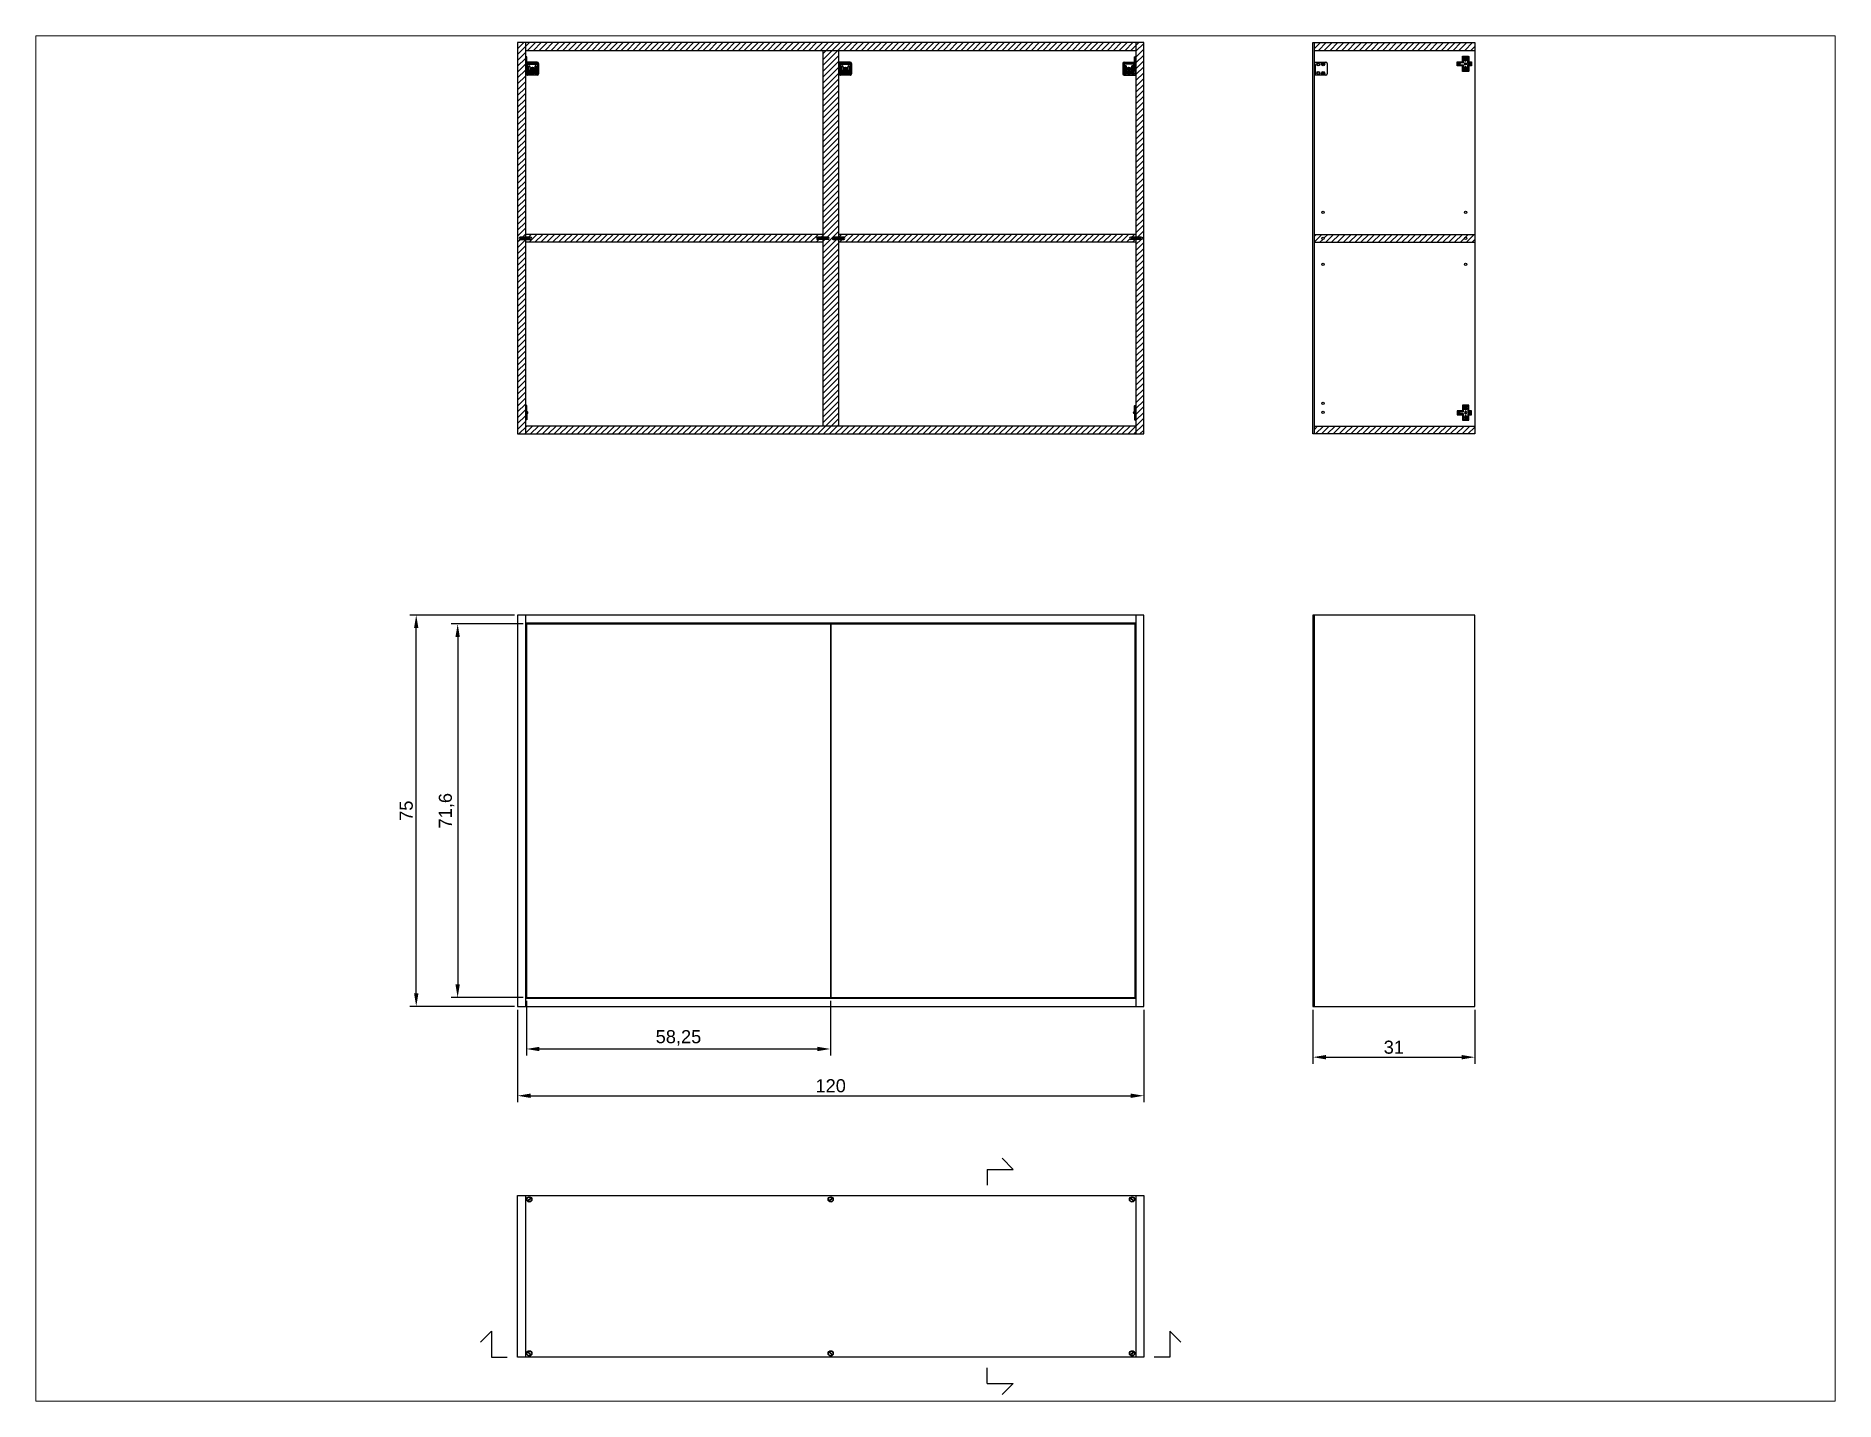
# Paper-space layout 'Layout1' of a CAD drawing. Header units: millimetres. Extents: x 26 to 231, y 20 to 176.
# The model-space entities are those that its viewports show. They can reach past a viewport. Long polylines and large blocks are cut down to what shows.
import ezdxf

# ---------------------------------------------------------------- set-up
doc = ezdxf.new("R2010")
doc.units = ezdxf.units.MM
for name, color, linetype in [('GIUNZIONI', 3, 'Continuous'), ('LINEE DI SEZIONE', 6, 'Continuous'), ('STRUTTURA', 7, 'Continuous')]:
    doc.layers.add(name, color=color, linetype=linetype)
doc.styles.get("Standard").update_dxf_attribs({"font": 'arial.ttf'})
doc.dimstyles.new('ISO-25', dxfattribs={"dimtxt": 2.5, "dimasz": 2.5, "dimexe": 1.25, "dimexo": 0.625, "dimtad": 1, "dimtxsty": 'Standard', "dimcen": 2.5, "dimadec": 0, "dimazin": 0, "dimtfac": 1, "dimtmove": 0, "dimatfit": 3, "dimfxl": 1, "dimarcsym": 0})

psp = doc.layouts.get("Layout1")

msp = doc.modelspace()

# ---------------------------------------------------------------- blocks, each defined once
blk = doc.blocks.new('*D5')
at = {"layer": 'Defpoints', "color": 0, "transparency": 16777216}
for p in [(2441.71, 1994.39), (2561.71, 1994.39), (2561.71, 1977.27)]:
    blk.add_point(p, dxfattribs=at)
at = {"layer": 'STRUTTURA', "color": 0, "lineweight": -2, "transparency": 16777216}
for p, q in [((2441.71, 1993.76), (2441.71, 1976.02)), ((2561.71, 1993.76), (2561.71, 1976.02)), ((2444.21, 1977.27), (2559.21, 1977.27))]:
    blk.add_line(p, q, dxfattribs=at)
at = {"layer": 'STRUTTURA', "color": 0, "transparency": 16777216}
for points in [[(2444.21, 1977.69), (2444.21, 1976.85), (2441.71, 1977.27)], [(2559.21, 1977.69), (2559.21, 1976.85), (2561.71, 1977.27)]]:
    blk.add_solid(points, dxfattribs=at)
at = {"layer": 'STRUTTURA', "color": 0, "transparency": 16777216, "insert": (2501.71, 1979.17), "char_height": 2.5, "attachment_point": 5}
blk.add_mtext('120', dxfattribs=at)
blk = doc.blocks.new('*D6')
at = {"layer": 'Defpoints', "color": 0, "transparency": 16777216}
for p in [(2422.29, 2069.39), (2441.71, 2069.39), (2441.71, 1994.39)]:
    blk.add_point(p, dxfattribs=at)
at = {"layer": 'STRUTTURA', "color": 0, "lineweight": -2, "transparency": 16777216}
for p, q in [((2441.09, 2069.39), (2421.04, 2069.39)), ((2422.29, 1996.89), (2422.29, 2066.89)), ((2441.09, 1994.39), (2421.04, 1994.39))]:
    blk.add_line(p, q, dxfattribs=at)
at = {"layer": 'STRUTTURA', "color": 0, "transparency": 16777216}
for points in [[(2421.87, 2066.89), (2422.71, 2066.89), (2422.29, 2069.39)], [(2421.87, 1996.89), (2422.71, 1996.89), (2422.29, 1994.39)]]:
    blk.add_solid(points, dxfattribs=at)
at = {"layer": 'STRUTTURA', "color": 0, "transparency": 16777216, "insert": (2420.39, 2031.89), "char_height": 2.5, "attachment_point": 5, "rotation": 90}
blk.add_mtext('75', dxfattribs=at)
blk = doc.blocks.new('*D7')
at = {"layer": 'Defpoints', "color": 0, "transparency": 16777216}
for p in [(2443.41, 2067.69), (2430.23, 1996.09), (2443.41, 1996.09)]:
    blk.add_point(p, dxfattribs=at)
at = {"layer": 'STRUTTURA', "color": 0, "lineweight": -2, "transparency": 16777216}
for p, q in [((2442.79, 2067.69), (2428.98, 2067.69)), ((2430.23, 2065.19), (2430.23, 1998.59)), ((2442.79, 1996.09), (2428.98, 1996.09))]:
    blk.add_line(p, q, dxfattribs=at)
at = {"layer": 'STRUTTURA', "color": 0, "transparency": 16777216}
for points in [[(2429.81, 2065.19), (2430.64, 2065.19), (2430.23, 2067.69)], [(2429.81, 1998.59), (2430.64, 1998.59), (2430.23, 1996.09)]]:
    blk.add_solid(points, dxfattribs=at)
at = {"layer": 'STRUTTURA', "color": 0, "transparency": 16777216, "insert": (2428.1, 2031.89), "char_height": 2.5, "attachment_point": 5, "rotation": 90}
blk.add_mtext('71,6', dxfattribs=at)
blk = doc.blocks.new('*D8')
at = {"layer": 'Defpoints', "color": 0, "transparency": 16777216}
for p in [(2443.41, 1996.09), (2501.66, 1996.09), (2501.66, 1986.23)]:
    blk.add_point(p, dxfattribs=at)
at = {"layer": 'STRUTTURA', "color": 0, "lineweight": -2, "transparency": 16777216}
for p, q in [((2443.41, 1995.46), (2443.41, 1984.98)), ((2501.66, 1995.46), (2501.66, 1984.98)), ((2445.91, 1986.23), (2499.16, 1986.23))]:
    blk.add_line(p, q, dxfattribs=at)
at = {"layer": 'STRUTTURA', "color": 0, "transparency": 16777216}
for points in [[(2445.91, 1986.65), (2445.91, 1985.81), (2443.41, 1986.23)], [(2499.16, 1986.65), (2499.16, 1985.81), (2501.66, 1986.23)]]:
    blk.add_solid(points, dxfattribs=at)
at = {"layer": 'STRUTTURA', "color": 0, "transparency": 16777216, "insert": (2472.54, 1988.36), "char_height": 2.5, "attachment_point": 5}
blk.add_mtext('58,25', dxfattribs=at)
blk = doc.blocks.new('*D9')
at = {"layer": 'Defpoints', "color": 0, "transparency": 16777216}
for p in [(2594.13, 1994.39), (2625.13, 1994.39), (2625.13, 1984.66)]:
    blk.add_point(p, dxfattribs=at)
at = {"layer": 'STRUTTURA', "color": 0, "lineweight": -2, "transparency": 16777216}
for p, q in [((2594.13, 1993.76), (2594.13, 1983.41)), ((2625.13, 1993.76), (2625.13, 1983.41)), ((2596.63, 1984.66), (2622.63, 1984.66))]:
    blk.add_line(p, q, dxfattribs=at)
at = {"layer": 'STRUTTURA', "color": 0, "transparency": 16777216}
for points in [[(2596.63, 1985.08), (2596.63, 1984.24), (2594.13, 1984.66)], [(2622.63, 1985.08), (2622.63, 1984.24), (2625.13, 1984.66)]]:
    blk.add_solid(points, dxfattribs=at)
at = {"layer": 'STRUTTURA', "color": 0, "transparency": 16777216, "insert": (2609.63, 1986.56), "char_height": 2.5, "attachment_point": 5}
blk.add_mtext('31', dxfattribs=at)

# ---------------------------------------------------------------- dimensions: what is measured, and where the dimension line sits
at = {"layer": 'STRUTTURA'}
for base, p1, p2, picture, middle in [((2422.291, 2069.388), (2441.712, 1994.388), (2441.712, 2069.388), '*D6', (2420.395, 2031.888)), ((2430.228, 1996.088), (2443.412, 2067.688), (2443.412, 1996.088), '*D7', (2428.101, 2031.888))]:
    dim = msp.add_linear_dim(base=base, p1=p1, p2=p2, angle=90, dimstyle='ISO-25', dxfattribs=at)
    dim.commit()
    dim.dimension.update_dxf_attribs({"geometry": picture, "text_midpoint": middle})
for base, p1, p2, picture, middle in [((2561.712, 1977.271), (2441.712, 1994.388), (2561.712, 1994.388), '*D5', (2501.712, 1979.173)), ((2501.662, 1986.231), (2443.412, 1996.088), (2501.662, 1996.088), '*D8', (2472.537, 1988.358)), ((2625.132, 1984.662), (2594.132, 1994.388), (2625.132, 1994.388), '*D9', (2609.632, 1986.564))]:
    dim = msp.add_linear_dim(base=base, p1=p1, p2=p2, dimstyle='ISO-25', dxfattribs=at)
    dim.commit()
    dim.dimension.update_dxf_attribs({"geometry": picture, "text_midpoint": middle})

# ---------------------------------------------------------------- hatches: boundary and pattern name
at = {"layer": 'STRUTTURA'}
h = msp.add_hatch(dxfattribs=at)
h.set_pattern_fill('ANSI31', color=256, scale=0.25)
h.paths.add_polyline_path([(2503.212, 2141.362), (2502.212, 2141.362, -1), (2502.212, 2141.812), (2503.212, 2141.812), (2503.212, 2177.587), (2500.212, 2177.587), (2500.212, 2141.812), (2501.212, 2141.812, -1), (2501.212, 2141.362), (2500.212, 2141.362), (2500.212, 2105.587), (2503.212, 2105.587)])
h.paths.add_polyline_path([(2559.212, 2141.362, -1), (2559.212, 2141.812), (2560.212, 2141.812), (2560.212, 2142.337), (2503.212, 2142.337), (2503.212, 2141.812), (2504.212, 2141.812, -1), (2504.212, 2141.362), (2503.212, 2141.362), (2503.212, 2140.837), (2560.212, 2140.837), (2560.212, 2141.362)])
h.paths.add_polyline_path([(2499.212, 2141.362, -1), (2499.212, 2141.812), (2500.212, 2141.812), (2500.212, 2142.337), (2443.212, 2142.337), (2443.212, 2141.812), (2444.212, 2141.812, -1), (2444.212, 2141.362), (2443.212, 2141.362), (2443.212, 2140.837), (2500.212, 2140.837), (2500.212, 2141.362)])
h.paths.add_polyline_path([(2443.212, 2179.087), (2441.712, 2179.087), (2441.712, 2104.087), (2443.212, 2104.087), (2443.212, 2141.362), (2442.212, 2141.362, -1), (2442.212, 2141.812), (2443.212, 2141.812)])
h.paths.add_polyline_path([(2560.212, 2179.087), (2443.212, 2179.087), (2443.212, 2177.587), (2560.212, 2177.587)])
h.paths.add_polyline_path([(2561.712, 2179.087), (2560.212, 2179.087), (2560.212, 2177.587), (2560.212, 2141.812), (2561.212, 2141.812, -1), (2561.212, 2141.362), (2560.212, 2141.362), (2560.212, 2104.087), (2561.712, 2104.087)])
h.paths.add_polyline_path([(2560.212, 2105.587), (2443.212, 2105.587), (2443.212, 2104.087), (2560.212, 2104.087)])
h.paths.add_polyline_path([(2625.132, 2142.337), (2594.332, 2142.337), (2594.332, 2140.837), (2625.132, 2140.837)])
h.paths.add_polyline_path([(2623.607, 2141.587, -1), (2623.157, 2141.587, -1)], flags=16)
h.paths.add_polyline_path([(2595.857, 2141.587, -1), (2596.307, 2141.587, -1)], flags=16)
h.paths.add_polyline_path([(2625.132, 2105.587), (2594.332, 2105.587), (2594.332, 2104.087), (2625.132, 2104.087)])
h.paths.add_polyline_path([(2625.132, 2179.087), (2594.332, 2179.087), (2594.332, 2177.587), (2625.132, 2177.587)])

# ---------------------------------------------------------------- linework, layer by layer
for p, q in [((2561.712, 2179.087), (2441.712, 2179.087)), ((2441.712, 2179.087), (2441.712, 2104.087)), ((2443.212, 2179.087), (2443.212, 2104.087)), ((2560.212, 2179.087), (2560.212, 2104.087)), ((2561.712, 2104.087), (2561.712, 2179.087)), ((2443.212, 2177.587), (2560.212, 2177.587)), ((2441.712, 2104.087), (2561.712, 2104.087)), ((2560.212, 2105.587), (2443.212, 2105.587)), ((2561.712, 2069.388), (2441.712, 2069.388)), ((2441.712, 2069.388), (2441.712, 1994.388)), ((2443.212, 2069.388), (2443.212, 1994.388)), ((2560.212, 2069.388), (2560.212, 1994.388)), ((2561.712, 1994.388), (2561.712, 2069.388)), ((2625.132, 2069.388), (2594.132, 2069.388)), ((2594.132, 2069.388), (2594.132, 1994.388)), ((2625.132, 1994.388), (2625.132, 2069.388)), ((2443.212, 2067.888), (2560.212, 2067.888)), ((2501.662, 2067.688), (2501.662, 1996.088)), ((2501.762, 2067.688), (2501.762, 1996.088)), ((2441.712, 1994.388), (2561.712, 1994.388)), ((2560.212, 1995.888), (2443.212, 1995.888)), ((2594.132, 1994.388), (2625.132, 1994.388)), ((2441.712, 1958.155), (2561.712, 1958.155)), ((2441.712, 1927.155), (2441.712, 1958.155)), ((2443.212, 1958.155), (2443.212, 1927.155)), ((2560.212, 1958.155), (2560.212, 1927.155)), ((2561.712, 1958.155), (2561.712, 1927.155)), ((2561.712, 1927.155), (2441.712, 1927.155))]:
    msp.add_line(p, q)
at = {"layer": 'GIUNZIONI'}
for p, q in [((2443.282, 2176.462), (2443.212, 2176.462)), ((2443.282, 2175.4), (2443.212, 2175.4)), ((2443.262, 2175.38), (2443.212, 2175.38)), ((2443.267, 2175.375), (2443.267, 2175.335)), ((2443.287, 2175.355), (2443.287, 2176.457)), ((2443.357, 2176.412), (2443.287, 2176.412)), ((2443.362, 2175.205), (2443.362, 2176.407)), ((2443.507, 2176.362), (2443.362, 2176.362)), ((2443.512, 2175.012), (2443.512, 2176.357)), ((2559.912, 2175.012), (2559.912, 2176.357)), ((2559.917, 2176.362), (2560.062, 2176.362)), ((2560.062, 2175.205), (2560.062, 2176.407)), ((2560.067, 2176.412), (2560.137, 2176.412)), ((2560.137, 2175.355), (2560.137, 2176.457)), ((2560.142, 2176.462), (2560.212, 2176.462)), ((2560.142, 2175.4), (2560.212, 2175.4)), ((2560.157, 2175.375), (2560.157, 2175.335)), ((2560.162, 2175.38), (2560.212, 2175.38)), ((2623.205, 2175.968), (2623.311, 2175.862)), ((2623.205, 2175.756), (2623.311, 2175.862)), ((2623.276, 2175.685), (2623.382, 2175.791)), ((2623.382, 2175.933), (2623.488, 2176.039)), ((2623.453, 2175.862), (2623.559, 2175.968)), ((2443.262, 2174.645), (2443.212, 2174.645)), ((2443.282, 2174.625), (2443.212, 2174.625)), ((2443.282, 2173.562), (2443.212, 2173.562)), ((2443.312, 2173.462), (2443.212, 2173.462)), ((2445.462, 2172.837), (2443.212, 2172.837)), ((2443.267, 2174.65), (2443.267, 2174.69)), ((2443.337, 2175.33), (2443.272, 2175.33)), ((2443.337, 2174.695), (2443.272, 2174.695)), ((2443.287, 2174.67), (2443.287, 2173.567)), ((2443.357, 2173.612), (2443.287, 2173.612)), ((2443.357, 2175.35), (2443.292, 2175.35)), ((2443.357, 2174.675), (2443.292, 2174.675)), ((2443.312, 2173.612), (2443.312, 2172.837)), ((2443.312, 2173.462), (2443.312, 2172.837)), ((2443.462, 2173.247), (2443.312, 2173.247)), ((2443.312, 2173.087), (2443.462, 2173.087)), ((2443.342, 2175.325), (2443.342, 2175.185)), ((2443.342, 2174.7), (2443.342, 2174.84)), ((2443.487, 2175.18), (2443.347, 2175.18)), ((2443.487, 2174.845), (2443.347, 2174.845)), ((2443.362, 2174.82), (2443.362, 2173.617)), ((2443.507, 2173.662), (2443.362, 2173.662)), ((2443.507, 2175.2), (2443.367, 2175.2)), ((2443.507, 2174.825), (2443.367, 2174.825)), ((2443.6, 2173.647), (2443.462, 2173.647)), ((2443.6, 2173.567), (2443.462, 2173.567)), ((2443.6, 2173.487), (2443.462, 2173.487)), ((2443.6, 2173.407), (2443.462, 2173.407)), ((2443.6, 2173.327), (2443.462, 2173.327)), ((2443.6, 2173.247), (2443.462, 2173.247)), ((2443.462, 2173.087), (2443.462, 2173.247)), ((2443.6, 2173.167), (2443.462, 2173.167)), ((2443.6, 2173.087), (2443.462, 2173.087)), ((2443.492, 2175.012), (2443.492, 2175.175)), ((2443.512, 2175.062), (2443.492, 2175.062)), ((2443.492, 2175.012), (2443.492, 2174.85)), ((2443.512, 2174.962), (2443.492, 2174.962)), ((2445.462, 2175.337), (2443.512, 2175.337)), ((2443.512, 2175.153), (2443.637, 2175.153)), ((2443.512, 2175.012), (2443.512, 2173.667)), ((2443.637, 2174.871), (2443.512, 2174.871)), ((2443.6, 2174.767), (2443.512, 2174.767)), ((2443.6, 2174.687), (2443.512, 2174.687)), ((2443.6, 2174.607), (2443.512, 2174.607)), ((2443.6, 2174.527), (2443.512, 2174.527)), ((2443.6, 2174.447), (2443.512, 2174.447)), ((2443.6, 2173.727), (2443.512, 2173.727)), ((2443.637, 2174.987), (2443.637, 2175.037)), ((2443.661, 2175.037), (2443.637, 2175.037)), ((2443.656, 2175.037), (2443.637, 2175.012)), ((2443.637, 2175.012), (2443.656, 2174.987)), ((2443.641, 2175.007), (2443.637, 2175.007)), ((2443.661, 2174.987), (2443.637, 2174.987)), ((2445.639, 2175.087), (2443.655, 2175.087)), ((2443.656, 2175.037), (2443.656, 2174.987)), ((2445.639, 2175.007), (2443.656, 2175.007)), ((2444.05, 2174.447), (2443.8, 2174.447)), ((2444.05, 2173.727), (2443.8, 2173.727)), ((2444.05, 2173.647), (2443.8, 2173.647)), ((2444.05, 2173.567), (2443.8, 2173.567)), ((2444.05, 2173.487), (2443.8, 2173.487)), ((2444.05, 2173.407), (2443.8, 2173.407)), ((2444.05, 2173.327), (2443.8, 2173.327)), ((2444.05, 2173.247), (2443.8, 2173.247)), ((2444.05, 2173.167), (2443.8, 2173.167)), ((2444.049, 2174.527), (2443.801, 2174.527)), ((2444.048, 2173.087), (2443.803, 2173.087)), ((2444.007, 2174.607), (2443.844, 2174.607)), ((2444.95, 2173.407), (2444.151, 2173.407)), ((2444.946, 2173.327), (2444.155, 2173.327)), ((2444.938, 2173.487), (2444.163, 2173.487)), ((2444.925, 2173.247), (2444.176, 2173.247)), ((2444.908, 2173.567), (2444.193, 2173.567)), ((2444.884, 2173.167), (2444.216, 2173.167)), ((2444.854, 2173.647), (2444.246, 2173.647)), ((2444.68, 2173.816), (2444.28, 2174.216)), ((2444.815, 2173.087), (2444.286, 2173.087)), ((2444.761, 2173.727), (2444.34, 2173.727)), ((2444.821, 2173.958), (2444.421, 2174.358)), ((2445.3, 2174.447), (2445.05, 2174.447)), ((2445.3, 2173.727), (2445.05, 2173.727)), ((2445.3, 2173.647), (2445.05, 2173.647)), ((2445.3, 2173.567), (2445.05, 2173.567)), ((2445.3, 2173.487), (2445.05, 2173.487)), ((2445.3, 2173.407), (2445.05, 2173.407)), ((2445.3, 2173.327), (2445.05, 2173.327)), ((2445.3, 2173.247), (2445.05, 2173.247)), ((2445.3, 2173.167), (2445.05, 2173.167)), ((2445.299, 2174.527), (2445.051, 2174.527)), ((2445.298, 2173.087), (2445.053, 2173.087)), ((2445.257, 2174.607), (2445.094, 2174.607)), ((2445.639, 2174.927), (2445.48, 2174.927)), ((2445.639, 2174.847), (2445.5, 2174.847)), ((2445.639, 2174.767), (2445.5, 2174.767)), ((2445.639, 2174.687), (2445.5, 2174.687)), ((2445.639, 2174.607), (2445.5, 2174.607)), ((2445.639, 2174.527), (2445.5, 2174.527)), ((2445.639, 2174.447), (2445.5, 2174.447)), ((2445.639, 2173.727), (2445.5, 2173.727)), ((2445.639, 2173.647), (2445.5, 2173.647)), ((2445.639, 2173.567), (2445.5, 2173.567)), ((2445.639, 2173.487), (2445.5, 2173.487)), ((2445.639, 2173.407), (2445.5, 2173.407)), ((2445.639, 2173.327), (2445.5, 2173.327)), ((2445.639, 2173.247), (2445.5, 2173.247)), ((2445.639, 2173.167), (2445.5, 2173.167)), ((2445.639, 2173.087), (2445.5, 2173.087)), ((2445.712, 2175.087), (2445.712, 2173.087)), ((2505.462, 2175.352), (2503.212, 2175.352)), ((2503.312, 2174.727), (2503.212, 2174.727)), ((2503.312, 2174.102), (2503.212, 2174.102)), ((2503.312, 2173.477), (2503.212, 2173.477)), ((2505.462, 2172.852), (2503.212, 2172.852)), ((2503.312, 2175.352), (2503.312, 2172.852)), ((2503.312, 2175.352), (2503.312, 2174.102)), ((2503.312, 2175.102), (2503.462, 2175.102)), ((2503.462, 2174.942), (2503.312, 2174.942)), ((2503.312, 2174.102), (2503.312, 2172.852)), ((2503.462, 2173.262), (2503.312, 2173.262)), ((2503.312, 2173.102), (2503.462, 2173.102)), ((2505.639, 2175.102), (2503.462, 2175.102)), ((2503.462, 2175.102), (2503.462, 2174.942)), ((2505.639, 2175.022), (2503.462, 2175.022)), ((2503.62, 2174.942), (2503.462, 2174.942)), ((2503.6, 2174.862), (2503.462, 2174.862)), ((2503.6, 2174.782), (2503.462, 2174.782)), ((2503.6, 2174.702), (2503.462, 2174.702)), ((2503.6, 2174.622), (2503.462, 2174.622)), ((2503.6, 2174.542), (2503.462, 2174.542)), ((2503.6, 2174.462), (2503.462, 2174.462)), ((2503.6, 2173.742), (2503.462, 2173.742)), ((2503.6, 2173.662), (2503.462, 2173.662)), ((2503.6, 2173.582), (2503.462, 2173.582)), ((2503.6, 2173.502), (2503.462, 2173.502)), ((2503.6, 2173.422), (2503.462, 2173.422)), ((2503.6, 2173.342), (2503.462, 2173.342)), ((2503.6, 2173.262), (2503.462, 2173.262)), ((2503.462, 2173.102), (2503.462, 2173.262)), ((2503.6, 2173.182), (2503.462, 2173.182)), ((2503.6, 2173.102), (2503.462, 2173.102)), ((2504.05, 2174.462), (2503.8, 2174.462)), ((2504.05, 2173.742), (2503.8, 2173.742)), ((2504.05, 2173.662), (2503.8, 2173.662)), ((2504.05, 2173.582), (2503.8, 2173.582)), ((2504.05, 2173.502), (2503.8, 2173.502)), ((2504.05, 2173.422), (2503.8, 2173.422)), ((2504.05, 2173.342), (2503.8, 2173.342)), ((2504.05, 2173.262), (2503.8, 2173.262)), ((2504.05, 2173.182), (2503.8, 2173.182)), ((2504.049, 2174.542), (2503.801, 2174.542)), ((2504.048, 2173.102), (2503.803, 2173.102)), ((2504.007, 2174.622), (2503.844, 2174.622)), ((2504.95, 2173.422), (2504.151, 2173.422)), ((2504.946, 2173.342), (2504.155, 2173.342)), ((2504.938, 2173.502), (2504.163, 2173.502)), ((2504.925, 2173.262), (2504.176, 2173.262)), ((2504.908, 2173.582), (2504.193, 2173.582)), ((2504.884, 2173.182), (2504.216, 2173.182)), ((2504.854, 2173.662), (2504.246, 2173.662)), ((2504.68, 2173.831), (2504.28, 2174.231)), ((2504.815, 2173.102), (2504.286, 2173.102)), ((2504.761, 2173.742), (2504.34, 2173.742)), ((2504.821, 2173.972), (2504.421, 2174.372)), ((2505.3, 2174.462), (2505.05, 2174.462)), ((2505.3, 2173.742), (2505.05, 2173.742)), ((2505.3, 2173.662), (2505.05, 2173.662)), ((2505.3, 2173.582), (2505.05, 2173.582)), ((2505.3, 2173.502), (2505.05, 2173.502)), ((2505.3, 2173.422), (2505.05, 2173.422)), ((2505.3, 2173.342), (2505.05, 2173.342)), ((2505.3, 2173.262), (2505.05, 2173.262)), ((2505.3, 2173.182), (2505.05, 2173.182)), ((2505.299, 2174.542), (2505.051, 2174.542)), ((2505.298, 2173.102), (2505.053, 2173.102)), ((2505.257, 2174.622), (2505.094, 2174.622)), ((2505.639, 2174.942), (2505.48, 2174.942)), ((2505.639, 2174.862), (2505.5, 2174.862)), ((2505.639, 2174.782), (2505.5, 2174.782)), ((2505.639, 2174.702), (2505.5, 2174.702)), ((2505.639, 2174.622), (2505.5, 2174.622)), ((2505.639, 2174.542), (2505.5, 2174.542)), ((2505.639, 2174.462), (2505.5, 2174.462)), ((2505.639, 2173.742), (2505.5, 2173.742)), ((2505.639, 2173.662), (2505.5, 2173.662)), ((2505.639, 2173.582), (2505.5, 2173.582)), ((2505.639, 2173.502), (2505.5, 2173.502)), ((2505.639, 2173.422), (2505.5, 2173.422)), ((2505.639, 2173.342), (2505.5, 2173.342)), ((2505.639, 2173.262), (2505.5, 2173.262)), ((2505.639, 2173.182), (2505.5, 2173.182)), ((2505.639, 2173.102), (2505.5, 2173.102)), ((2505.712, 2175.102), (2505.712, 2173.102)), ((2557.712, 2175.087), (2557.712, 2173.087)), ((2557.785, 2175.087), (2559.769, 2175.087)), ((2557.785, 2175.007), (2559.768, 2175.007)), ((2557.785, 2174.927), (2557.944, 2174.927)), ((2557.785, 2174.847), (2557.924, 2174.847)), ((2557.785, 2174.767), (2557.924, 2174.767)), ((2557.785, 2174.687), (2557.924, 2174.687)), ((2557.785, 2174.607), (2557.924, 2174.607)), ((2557.785, 2174.527), (2557.924, 2174.527)), ((2557.785, 2174.447), (2557.924, 2174.447)), ((2557.785, 2173.727), (2557.924, 2173.727)), ((2557.785, 2173.647), (2557.924, 2173.647)), ((2557.785, 2173.567), (2557.924, 2173.567)), ((2557.785, 2173.487), (2557.924, 2173.487)), ((2557.785, 2173.407), (2557.924, 2173.407)), ((2557.785, 2173.327), (2557.924, 2173.327)), ((2557.785, 2173.247), (2557.924, 2173.247)), ((2557.785, 2173.167), (2557.924, 2173.167)), ((2557.785, 2173.087), (2557.924, 2173.087)), ((2557.962, 2175.337), (2559.912, 2175.337)), ((2557.962, 2172.837), (2560.212, 2172.837)), ((2558.124, 2174.527), (2558.373, 2174.527)), ((2558.124, 2174.447), (2558.374, 2174.447)), ((2558.124, 2173.727), (2558.374, 2173.727)), ((2558.124, 2173.647), (2558.374, 2173.647)), ((2558.124, 2173.567), (2558.374, 2173.567)), ((2558.124, 2173.487), (2558.374, 2173.487)), ((2558.124, 2173.407), (2558.374, 2173.407)), ((2558.124, 2173.327), (2558.374, 2173.327)), ((2558.124, 2173.247), (2558.374, 2173.247)), ((2558.124, 2173.167), (2558.374, 2173.167)), ((2558.126, 2173.087), (2558.371, 2173.087)), ((2558.167, 2174.607), (2558.33, 2174.607)), ((2558.474, 2173.407), (2559.273, 2173.407)), ((2558.478, 2173.327), (2559.269, 2173.327)), ((2558.486, 2173.487), (2559.261, 2173.487)), ((2558.499, 2173.247), (2559.248, 2173.247)), ((2558.516, 2173.567), (2559.231, 2173.567)), ((2558.539, 2173.167), (2559.208, 2173.167)), ((2558.57, 2173.647), (2559.178, 2173.647)), ((2558.603, 2173.958), (2559.003, 2174.358)), ((2558.609, 2173.087), (2559.138, 2173.087)), ((2558.663, 2173.727), (2559.084, 2173.727)), ((2558.744, 2173.816), (2559.144, 2174.216)), ((2559.374, 2174.527), (2559.623, 2174.527)), ((2559.374, 2174.447), (2559.624, 2174.447)), ((2559.374, 2173.727), (2559.624, 2173.727)), ((2559.374, 2173.647), (2559.624, 2173.647)), ((2559.374, 2173.567), (2559.624, 2173.567)), ((2559.374, 2173.487), (2559.624, 2173.487)), ((2559.374, 2173.407), (2559.624, 2173.407)), ((2559.374, 2173.327), (2559.624, 2173.327)), ((2559.374, 2173.247), (2559.624, 2173.247)), ((2559.374, 2173.167), (2559.624, 2173.167)), ((2559.376, 2173.087), (2559.621, 2173.087)), ((2559.417, 2174.607), (2559.58, 2174.607)), ((2559.763, 2175.037), (2559.787, 2175.037)), ((2559.763, 2174.987), (2559.787, 2174.987)), ((2559.768, 2175.037), (2559.768, 2174.987)), ((2559.768, 2175.037), (2559.787, 2175.012)), ((2559.787, 2175.012), (2559.768, 2174.987)), ((2559.783, 2175.007), (2559.787, 2175.007)), ((2559.912, 2175.153), (2559.787, 2175.153)), ((2559.787, 2174.987), (2559.787, 2175.037)), ((2559.787, 2174.871), (2559.912, 2174.871)), ((2559.824, 2174.767), (2559.912, 2174.767)), ((2559.824, 2174.687), (2559.912, 2174.687)), ((2559.824, 2174.607), (2559.912, 2174.607)), ((2559.824, 2174.527), (2559.912, 2174.527)), ((2559.824, 2174.447), (2559.912, 2174.447)), ((2559.824, 2173.727), (2559.912, 2173.727)), ((2559.824, 2173.647), (2559.962, 2173.647)), ((2559.824, 2173.567), (2559.962, 2173.567)), ((2559.824, 2173.487), (2559.962, 2173.487)), ((2559.824, 2173.407), (2559.962, 2173.407)), ((2559.824, 2173.327), (2559.962, 2173.327)), ((2559.824, 2173.247), (2559.962, 2173.247)), ((2559.824, 2173.167), (2559.962, 2173.167)), ((2559.824, 2173.087), (2559.962, 2173.087)), ((2559.912, 2175.062), (2559.932, 2175.062)), ((2559.912, 2175.012), (2559.912, 2173.667)), ((2559.912, 2174.962), (2559.932, 2174.962)), ((2559.917, 2175.2), (2560.057, 2175.2)), ((2559.917, 2174.825), (2560.057, 2174.825)), ((2559.917, 2173.662), (2560.062, 2173.662)), ((2559.932, 2175.012), (2559.932, 2175.175)), ((2559.932, 2175.012), (2559.932, 2174.85)), ((2559.937, 2175.18), (2560.077, 2175.18)), ((2559.937, 2174.845), (2560.077, 2174.845)), ((2559.962, 2173.087), (2559.962, 2173.247)), ((2559.962, 2173.247), (2560.112, 2173.247)), ((2560.112, 2173.087), (2559.962, 2173.087)), ((2560.062, 2174.82), (2560.062, 2173.617)), ((2560.067, 2175.35), (2560.132, 2175.35)), ((2560.067, 2174.675), (2560.132, 2174.675)), ((2560.067, 2173.612), (2560.137, 2173.612)), ((2560.082, 2175.325), (2560.082, 2175.185)), ((2560.082, 2174.7), (2560.082, 2174.84)), ((2560.087, 2175.33), (2560.152, 2175.33)), ((2560.087, 2174.695), (2560.152, 2174.695)), ((2560.112, 2173.612), (2560.112, 2172.837)), ((2560.112, 2173.462), (2560.212, 2173.462)), ((2560.112, 2173.462), (2560.112, 2172.837)), ((2560.137, 2174.67), (2560.137, 2173.567)), ((2560.142, 2174.625), (2560.212, 2174.625)), ((2560.142, 2173.562), (2560.212, 2173.562)), ((2560.157, 2174.65), (2560.157, 2174.69)), ((2560.162, 2174.645), (2560.212, 2174.645)), ((2594.332, 2175.337), (2596.582, 2175.337)), ((2596.582, 2172.837), (2594.332, 2172.837)), ((2594.432, 2175.337), (2594.432, 2172.837)), ((2594.432, 2174.937), (2594.482, 2174.937)), ((2594.432, 2174.087), (2594.432, 2174.237)), ((2594.432, 2173.937), (2594.457, 2173.937)), ((2594.444, 2174.257), (2594.444, 2174.257)), ((2594.457, 2174.237), (2594.482, 2174.237)), ((2594.482, 2174.837), (2594.482, 2172.937)), ((2594.532, 2174.887), (2594.532, 2172.887)), ((2594.552, 2174.387), (2594.532, 2174.332)), ((2594.552, 2173.787), (2594.532, 2173.842)), ((2594.552, 2174.387), (2594.552, 2173.787)), ((2595.976, 2175.114), (2595.905, 2175.043)), ((2595.905, 2175.043), (2596.011, 2174.937)), ((2595.905, 2175.043), (2596.082, 2174.937)), ((2595.905, 2174.831), (2596.011, 2174.937)), ((2595.905, 2174.831), (2596.082, 2174.937)), ((2595.976, 2174.76), (2595.905, 2174.831)), ((2595.976, 2173.414), (2595.905, 2173.343)), ((2595.905, 2173.343), (2596.011, 2173.237)), ((2595.905, 2173.343), (2596.082, 2173.237)), ((2595.905, 2173.131), (2596.011, 2173.237)), ((2595.905, 2173.131), (2596.082, 2173.237)), ((2595.976, 2173.06), (2595.905, 2173.131)), ((2595.976, 2175.114), (2596.082, 2175.008)), ((2595.976, 2175.114), (2596.082, 2174.937)), ((2596.082, 2174.937), (2595.976, 2174.76)), ((2595.976, 2174.76), (2596.082, 2174.866)), ((2595.976, 2173.414), (2596.082, 2173.308)), ((2596.082, 2173.237), (2595.976, 2173.414)), ((2595.976, 2173.06), (2596.082, 2173.237)), ((2595.976, 2173.06), (2596.082, 2173.166)), ((2596.011, 2174.937), (2596.082, 2174.937)), ((2596.011, 2173.237), (2596.082, 2173.237)), ((2596.188, 2175.114), (2596.082, 2174.937)), ((2596.082, 2175.008), (2596.188, 2175.114)), ((2596.082, 2174.937), (2596.259, 2175.043)), ((2596.082, 2175.008), (2596.082, 2174.866)), ((2596.082, 2174.937), (2596.259, 2174.831)), ((2596.082, 2174.937), (2596.188, 2174.76)), ((2596.082, 2174.937), (2596.153, 2174.937)), ((2596.082, 2174.866), (2596.188, 2174.76)), ((2596.082, 2173.308), (2596.188, 2173.414)), ((2596.082, 2173.237), (2596.188, 2173.414)), ((2596.082, 2173.237), (2596.259, 2173.343)), ((2596.082, 2173.166), (2596.082, 2173.308)), ((2596.188, 2173.06), (2596.082, 2173.237)), ((2596.082, 2173.237), (2596.259, 2173.131)), ((2596.082, 2173.237), (2596.153, 2173.237)), ((2596.082, 2173.166), (2596.188, 2173.06)), ((2596.153, 2174.937), (2596.259, 2175.043)), ((2596.153, 2174.937), (2596.259, 2174.831)), ((2596.153, 2173.237), (2596.259, 2173.343)), ((2596.153, 2173.237), (2596.259, 2173.131)), ((2596.188, 2175.114), (2596.259, 2175.043)), ((2596.188, 2174.76), (2596.259, 2174.831)), ((2596.188, 2173.414), (2596.259, 2173.343)), ((2596.188, 2173.06), (2596.259, 2173.131)), ((2596.832, 2175.087), (2596.832, 2173.087)), ((2622.017, 2175.073), (2622.017, 2175.153)), ((2622.017, 2174.951), (2622.017, 2174.871)), ((2622.052, 2175.106), (2622.052, 2175.153)), ((2622.052, 2174.918), (2622.052, 2174.871)), ((2622.087, 2175.134), (2622.087, 2175.153)), ((2622.087, 2175.037), (2622.087, 2175.012)), ((2622.087, 2174.987), (2622.087, 2175.012)), ((2622.132, 2174.987), (2622.087, 2174.987)), ((2622.087, 2174.89), (2622.087, 2174.871)), ((2622.122, 2175.148), (2622.122, 2175.153)), ((2622.122, 2174.876), (2622.122, 2174.871)), ((2622.132, 2175.037), (2622.132, 2175.082)), ((2622.157, 2175.012), (2622.132, 2174.987)), ((2622.132, 2174.987), (2622.132, 2174.942)), ((2622.157, 2175.012), (2622.182, 2175.082)), ((2622.157, 2175.012), (2622.227, 2175.037)), ((2622.157, 2175.012), (2622.227, 2174.987)), ((2622.182, 2175.082), (2622.182, 2175.037)), ((2622.192, 2175.148), (2622.192, 2175.153)), ((2622.192, 2174.876), (2622.192, 2174.871)), ((2622.227, 2175.134), (2622.227, 2175.153)), ((2622.227, 2175.012), (2622.227, 2175.037)), ((2622.227, 2175.012), (2622.227, 2174.987)), ((2622.227, 2174.89), (2622.227, 2174.871)), ((2622.262, 2175.106), (2622.262, 2175.153)), ((2622.262, 2174.918), (2622.262, 2174.871)), ((2622.297, 2175.073), (2622.297, 2175.153)), ((2622.297, 2174.951), (2622.297, 2174.871)), ((2623.205, 2174.268), (2623.311, 2174.162)), ((2623.205, 2174.056), (2623.311, 2174.162)), ((2623.276, 2174.339), (2623.382, 2174.233)), ((2623.382, 2174.091), (2623.488, 2173.985)), ((2623.453, 2174.162), (2623.559, 2174.056)), ((2624.069, 2175.2), (2624.138, 2175.2)), ((2624.069, 2174.825), (2624.138, 2174.825)), ((2624.207, 2175.2), (2624.276, 2175.2)), ((2624.207, 2174.825), (2624.276, 2174.825)), ((2624.344, 2175.2), (2624.482, 2175.2)), ((2624.344, 2174.825), (2624.482, 2174.825)), ((2444.212, 2141.812), (2442.212, 2141.812)), ((2442.212, 2141.787), (2444.212, 2141.787)), ((2442.212, 2141.762), (2444.212, 2141.762)), ((2442.212, 2141.712), (2444.212, 2141.712)), ((2442.212, 2141.637), (2444.212, 2141.637)), ((2442.212, 2141.537), (2444.212, 2141.537)), ((2442.212, 2141.462), (2444.212, 2141.462)), ((2442.212, 2141.412), (2444.212, 2141.412)), ((2442.212, 2141.387), (2444.212, 2141.387)), ((2442.212, 2141.362), (2444.212, 2141.362)), ((2499.212, 2141.812), (2501.212, 2141.812)), ((2501.212, 2141.787), (2499.212, 2141.787)), ((2501.212, 2141.762), (2499.212, 2141.762)), ((2501.212, 2141.712), (2499.212, 2141.712)), ((2501.212, 2141.637), (2499.212, 2141.637)), ((2501.212, 2141.537), (2499.212, 2141.537)), ((2501.212, 2141.462), (2499.212, 2141.462)), ((2501.212, 2141.412), (2499.212, 2141.412)), ((2501.212, 2141.387), (2499.212, 2141.387)), ((2501.212, 2141.362), (2499.212, 2141.362)), ((2504.212, 2141.812), (2502.212, 2141.812)), ((2502.212, 2141.787), (2504.212, 2141.787)), ((2502.212, 2141.762), (2504.212, 2141.762)), ((2502.212, 2141.712), (2504.212, 2141.712)), ((2502.212, 2141.637), (2504.212, 2141.637)), ((2502.212, 2141.537), (2504.212, 2141.537)), ((2502.212, 2141.462), (2504.212, 2141.462)), ((2502.212, 2141.412), (2504.212, 2141.412)), ((2502.212, 2141.387), (2504.212, 2141.387)), ((2502.212, 2141.362), (2504.212, 2141.362)), ((2559.212, 2141.812), (2561.212, 2141.812)), ((2561.212, 2141.787), (2559.212, 2141.787)), ((2561.212, 2141.762), (2559.212, 2141.762)), ((2561.212, 2141.712), (2559.212, 2141.712)), ((2561.212, 2141.637), (2559.212, 2141.637)), ((2561.212, 2141.537), (2559.212, 2141.537)), ((2561.212, 2141.462), (2559.212, 2141.462)), ((2561.212, 2141.412), (2559.212, 2141.412)), ((2561.212, 2141.387), (2559.212, 2141.387)), ((2561.212, 2141.362), (2559.212, 2141.362)), ((2443.282, 2109.612), (2443.212, 2109.612)), ((2443.282, 2108.55), (2443.212, 2108.55)), ((2443.262, 2108.53), (2443.212, 2108.53)), ((2443.262, 2107.795), (2443.212, 2107.795)), ((2443.282, 2107.775), (2443.212, 2107.775)), ((2443.282, 2106.712), (2443.212, 2106.712)), ((2443.267, 2108.525), (2443.267, 2108.485)), ((2443.267, 2107.8), (2443.267, 2107.84)), ((2443.337, 2108.48), (2443.272, 2108.48)), ((2443.337, 2107.845), (2443.272, 2107.845)), ((2443.287, 2108.505), (2443.287, 2109.607)), ((2443.357, 2109.562), (2443.287, 2109.562)), ((2443.287, 2107.82), (2443.287, 2106.717)), ((2443.357, 2106.762), (2443.287, 2106.762)), ((2443.357, 2108.5), (2443.292, 2108.5)), ((2443.357, 2107.825), (2443.292, 2107.825)), ((2443.342, 2108.475), (2443.342, 2108.335)), ((2443.342, 2107.85), (2443.342, 2107.99)), ((2443.487, 2108.33), (2443.347, 2108.33)), ((2443.487, 2107.995), (2443.347, 2107.995)), ((2443.362, 2108.355), (2443.362, 2109.557)), ((2443.507, 2109.512), (2443.362, 2109.512)), ((2443.362, 2107.97), (2443.362, 2106.767)), ((2443.507, 2106.812), (2443.362, 2106.812)), ((2443.507, 2108.35), (2443.367, 2108.35)), ((2443.507, 2107.975), (2443.367, 2107.975)), ((2443.492, 2108.162), (2443.492, 2108.325)), ((2443.512, 2108.212), (2443.492, 2108.212)), ((2443.492, 2108.162), (2443.492, 2108)), ((2443.512, 2108.112), (2443.492, 2108.112)), ((2443.512, 2108.162), (2443.512, 2109.507)), ((2443.637, 2108.303), (2443.512, 2108.303)), ((2443.512, 2108.162), (2443.512, 2106.817)), ((2443.512, 2108.021), (2443.637, 2108.021)), ((2443.637, 2108.187), (2443.637, 2108.137)), ((2443.661, 2108.187), (2443.637, 2108.187)), ((2443.637, 2108.162), (2443.656, 2108.187)), ((2443.656, 2108.137), (2443.637, 2108.162)), ((2443.661, 2108.137), (2443.637, 2108.137)), ((2443.656, 2108.137), (2443.656, 2108.187)), ((2559.763, 2108.187), (2559.787, 2108.187)), ((2559.763, 2108.137), (2559.787, 2108.137)), ((2559.768, 2108.137), (2559.768, 2108.187)), ((2559.787, 2108.162), (2559.768, 2108.187)), ((2559.768, 2108.137), (2559.787, 2108.162)), ((2559.787, 2108.303), (2559.912, 2108.303)), ((2559.787, 2108.187), (2559.787, 2108.137)), ((2559.912, 2108.021), (2559.787, 2108.021)), ((2559.912, 2108.162), (2559.912, 2109.507)), ((2559.912, 2108.212), (2559.932, 2108.212)), ((2559.912, 2108.162), (2559.912, 2106.817)), ((2559.912, 2108.112), (2559.932, 2108.112)), ((2559.917, 2109.512), (2560.062, 2109.512)), ((2559.917, 2108.35), (2560.057, 2108.35)), ((2559.917, 2107.975), (2560.057, 2107.975)), ((2559.917, 2106.812), (2560.062, 2106.812)), ((2559.932, 2108.162), (2559.932, 2108.325)), ((2559.932, 2108.162), (2559.932, 2108)), ((2559.937, 2108.33), (2560.077, 2108.33)), ((2559.937, 2107.995), (2560.077, 2107.995)), ((2560.062, 2108.355), (2560.062, 2109.557)), ((2560.062, 2107.97), (2560.062, 2106.767)), ((2560.067, 2109.562), (2560.137, 2109.562)), ((2560.067, 2108.5), (2560.132, 2108.5)), ((2560.067, 2107.825), (2560.132, 2107.825)), ((2560.067, 2106.762), (2560.137, 2106.762)), ((2560.082, 2108.475), (2560.082, 2108.335)), ((2560.082, 2107.85), (2560.082, 2107.99)), ((2560.087, 2108.48), (2560.152, 2108.48)), ((2560.087, 2107.845), (2560.152, 2107.845)), ((2560.137, 2108.505), (2560.137, 2109.607)), ((2560.137, 2107.82), (2560.137, 2106.717)), ((2560.142, 2109.612), (2560.212, 2109.612)), ((2560.142, 2108.55), (2560.212, 2108.55)), ((2560.142, 2107.775), (2560.212, 2107.775)), ((2560.142, 2106.712), (2560.212, 2106.712)), ((2560.157, 2108.525), (2560.157, 2108.485)), ((2560.157, 2107.8), (2560.157, 2107.84)), ((2560.162, 2108.53), (2560.212, 2108.53)), ((2560.162, 2107.795), (2560.212, 2107.795)), ((2622.017, 2108.223), (2622.017, 2108.303)), ((2622.017, 2108.101), (2622.017, 2108.021)), ((2622.052, 2108.256), (2622.052, 2108.303)), ((2622.052, 2108.068), (2622.052, 2108.021)), ((2622.087, 2108.284), (2622.087, 2108.303)), ((2622.087, 2108.187), (2622.087, 2108.162)), ((2622.132, 2108.187), (2622.087, 2108.187)), ((2622.087, 2108.137), (2622.087, 2108.162)), ((2622.087, 2108.04), (2622.087, 2108.021)), ((2622.122, 2108.298), (2622.122, 2108.303)), ((2622.122, 2108.026), (2622.122, 2108.021)), ((2622.132, 2108.187), (2622.132, 2108.232)), ((2622.157, 2108.162), (2622.132, 2108.187)), ((2622.132, 2108.137), (2622.132, 2108.092)), ((2622.157, 2108.162), (2622.227, 2108.187)), ((2622.157, 2108.162), (2622.182, 2108.092)), ((2622.157, 2108.162), (2622.227, 2108.137)), ((2622.182, 2108.092), (2622.182, 2108.137)), ((2622.192, 2108.298), (2622.192, 2108.303)), ((2622.192, 2108.026), (2622.192, 2108.021)), ((2622.227, 2108.284), (2622.227, 2108.303)), ((2622.227, 2108.162), (2622.227, 2108.187)), ((2622.227, 2108.162), (2622.227, 2108.137)), ((2622.227, 2108.04), (2622.227, 2108.021)), ((2622.262, 2108.256), (2622.262, 2108.303)), ((2622.262, 2108.068), (2622.262, 2108.021)), ((2622.297, 2108.223), (2622.297, 2108.303)), ((2622.297, 2108.101), (2622.297, 2108.021)), ((2623.205, 2109.118), (2623.311, 2109.012)), ((2623.205, 2108.906), (2623.311, 2109.012)), ((2623.205, 2107.418), (2623.311, 2107.312)), ((2623.205, 2107.206), (2623.311, 2107.312)), ((2623.276, 2108.835), (2623.382, 2108.941)), ((2623.276, 2107.489), (2623.382, 2107.383)), ((2623.382, 2109.083), (2623.488, 2109.189)), ((2623.382, 2107.241), (2623.488, 2107.135)), ((2623.453, 2109.012), (2623.559, 2109.118)), ((2623.453, 2107.312), (2623.559, 2107.206)), ((2624.069, 2108.35), (2624.138, 2108.35)), ((2624.069, 2107.975), (2624.138, 2107.975)), ((2624.207, 2108.35), (2624.276, 2108.35)), ((2624.207, 2107.975), (2624.276, 2107.975)), ((2624.344, 2108.35), (2624.482, 2108.35)), ((2624.344, 2107.975), (2624.482, 2107.975)), ((2443.758, 1957.272), (2444.095, 1957.61)), ((2443.828, 1957.201), (2444.166, 1957.539)), ((2444.266, 1957.709), (2444.145, 1957.659)), ((2444.145, 1957.659), (2444.216, 1957.588)), ((2444.266, 1957.709), (2444.216, 1957.588)), ((2501.508, 1957.272), (2501.845, 1957.61)), ((2501.578, 1957.201), (2501.916, 1957.539)), ((2502.016, 1957.709), (2501.895, 1957.659)), ((2501.895, 1957.659), (2501.966, 1957.588)), ((2502.016, 1957.709), (2501.966, 1957.588)), ((2559.158, 1957.709), (2559.208, 1957.588)), ((2559.158, 1957.709), (2559.279, 1957.659)), ((2559.279, 1957.659), (2559.208, 1957.588)), ((2559.595, 1957.201), (2559.258, 1957.539)), ((2559.666, 1957.272), (2559.328, 1957.61)), ((2443.758, 1928.039), (2444.095, 1927.701)), ((2443.828, 1928.11), (2444.166, 1927.772)), ((2444.145, 1927.652), (2444.216, 1927.722)), ((2444.266, 1927.601), (2444.145, 1927.652)), ((2444.266, 1927.601), (2444.216, 1927.722)), ((2501.508, 1928.039), (2501.845, 1927.701)), ((2501.578, 1928.11), (2501.916, 1927.772)), ((2501.895, 1927.652), (2501.966, 1927.722)), ((2502.016, 1927.601), (2501.895, 1927.652)), ((2502.016, 1927.601), (2501.966, 1927.722)), ((2559.158, 1927.601), (2559.208, 1927.722)), ((2559.158, 1927.601), (2559.279, 1927.652)), ((2559.279, 1927.652), (2559.208, 1927.722)), ((2559.595, 1928.11), (2559.258, 1927.772)), ((2559.666, 1928.039), (2559.328, 1927.701))]:
    msp.add_line(p, q, dxfattribs=at)
for points in [[(2622.782, 2176.412, -0.4142136), (2622.832, 2176.462), (2623.932, 2176.462, -0.4142136), (2623.982, 2176.412), (2623.982, 2175.4), (2624.482, 2175.4), (2624.482, 2175.012), (2624.482, 2174.625), (2623.982, 2174.625), (2623.982, 2173.612, -0.4142136), (2623.932, 2173.562), (2622.832, 2173.562, -0.4142136), (2622.782, 2173.612), (2622.782, 2174.625), (2621.782, 2174.625), (2621.782, 2175.012), (2621.782, 2175.4), (2622.782, 2175.4)], [(2444.05, 2173.112, -1), (2443.8, 2173.112), (2443.8, 2174.512, -1), (2444.05, 2174.512)], [(2445.05, 2174.512, -1), (2445.3, 2174.512), (2445.3, 2173.112, -1), (2445.05, 2173.112)], [(2504.05, 2173.127, -1), (2503.8, 2173.127), (2503.8, 2174.527, -1), (2504.05, 2174.527)], [(2505.05, 2174.527, -1), (2505.3, 2174.527), (2505.3, 2173.127, -1), (2505.05, 2173.127)], [(2558.374, 2174.512, 1), (2558.124, 2174.512), (2558.124, 2173.112, 1), (2558.374, 2173.112)], [(2559.374, 2173.112, 1), (2559.624, 2173.112), (2559.624, 2174.512, 1), (2559.374, 2174.512)], [(2622.016, 2175.012, -1), (2622.298, 2175.012, -1)], [(2623.177, 2175.012, -1), (2623.587, 2175.012, -1)], [(2623.241, 2175.012, -1), (2623.523, 2175.012, -1)], [(2622.782, 2106.762, 0.4142136), (2622.832, 2106.712), (2623.932, 2106.712, 0.4142136), (2623.982, 2106.762), (2623.982, 2107.775), (2624.482, 2107.775), (2624.482, 2108.162), (2624.482, 2108.55), (2623.982, 2108.55), (2623.982, 2109.562, 0.4142136), (2623.932, 2109.612), (2622.832, 2109.612, 0.4142136), (2622.782, 2109.562), (2622.782, 2108.55), (2621.782, 2108.55), (2621.782, 2108.162), (2621.782, 2107.775), (2622.782, 2107.775)], [(2622.016, 2108.162, 1), (2622.298, 2108.162, 1)], [(2623.177, 2108.162, 1), (2623.587, 2108.162, 1)], [(2623.241, 2108.162, 1), (2623.523, 2108.162, 1)]]:
    msp.add_lwpolyline(points, format="xyb", close=True, dxfattribs=at)
for points in [[(2621.782, 2175.35), (2622.782, 2175.35, 0.4142136), (2622.832, 2175.4), (2622.832, 2176.362, -0.4142136), (2622.882, 2176.412), (2623.882, 2176.412, -0.4142136), (2623.932, 2176.362), (2623.932, 2175.35), (2624.482, 2175.35)], [(2624.482, 2175.3), (2623.932, 2175.3, -0.4142136), (2623.882, 2175.35), (2623.882, 2176.262, 0.4142136), (2623.782, 2176.362), (2622.982, 2176.362, 0.4142136), (2622.882, 2176.262), (2622.882, 2175.35, -0.4142136), (2622.832, 2175.3), (2621.782, 2175.3)], [(2624.001, 2175.2), (2623.882, 2175.2, -0.4142136), (2623.782, 2175.3), (2623.782, 2176.262), (2622.982, 2176.262), (2622.982, 2175.3, -0.4142136), (2622.882, 2175.2), (2621.782, 2175.2)], [(2444.75, 2173.864), (2444.75, 2173.734, -3.7320508), (2444.35, 2173.734), (2444.35, 2173.864)], [(2504.75, 2173.878), (2504.75, 2173.748, -3.7320508), (2504.35, 2173.748), (2504.35, 2173.878)], [(2558.674, 2173.864), (2558.674, 2173.734, 3.7320508), (2559.074, 2173.734), (2559.074, 2173.864)], [(2621.782, 2174.825), (2622.882, 2174.825, -0.4142136), (2622.982, 2174.725), (2622.982, 2173.762), (2623.782, 2173.762), (2623.782, 2174.725, -0.4142136), (2623.882, 2174.825), (2624.001, 2174.825)], [(2621.782, 2174.725), (2622.832, 2174.725, -0.4142136), (2622.882, 2174.675), (2622.882, 2173.762, 0.4142136), (2622.982, 2173.662), (2623.782, 2173.662, 0.4142136), (2623.882, 2173.762), (2623.882, 2174.675, -0.4142136), (2623.932, 2174.725), (2624.482, 2174.725)], [(2621.782, 2174.675), (2622.782, 2174.675, -0.4142136), (2622.832, 2174.625), (2622.832, 2173.662, 0.4142136), (2622.882, 2173.612), (2623.882, 2173.612, 0.4142136), (2623.932, 2173.662), (2623.932, 2174.675), (2624.482, 2174.675)], [(2624.482, 2174.962), (2623.832, 2174.962, -0.4142136), (2623.782, 2175.012, -0.4142136), (2623.832, 2175.062), (2624.482, 2175.062)], [(2621.782, 2108.5), (2622.782, 2108.5, 0.4142136), (2622.832, 2108.55), (2622.832, 2109.512, -0.4142136), (2622.882, 2109.562), (2623.882, 2109.562, -0.4142136), (2623.932, 2109.512), (2623.932, 2108.5), (2624.482, 2108.5)], [(2621.782, 2108.45), (2622.832, 2108.45, 0.4142136), (2622.882, 2108.5), (2622.882, 2109.412, -0.4142136), (2622.982, 2109.512), (2623.782, 2109.512, -0.4142136), (2623.882, 2109.412), (2623.882, 2108.5, 0.4142136), (2623.932, 2108.45), (2624.482, 2108.45)], [(2621.782, 2108.35), (2622.882, 2108.35, 0.4142136), (2622.982, 2108.45), (2622.982, 2109.412), (2623.782, 2109.412), (2623.782, 2108.45, 0.4142136), (2623.882, 2108.35), (2624.001, 2108.35)], [(2624.001, 2107.975), (2623.882, 2107.975, 0.4142136), (2623.782, 2107.875), (2623.782, 2106.912), (2622.982, 2106.912), (2622.982, 2107.875, 0.4142136), (2622.882, 2107.975), (2621.782, 2107.975)], [(2624.482, 2107.875), (2623.932, 2107.875, 0.4142136), (2623.882, 2107.825), (2623.882, 2106.912, -0.4142136), (2623.782, 2106.812), (2622.982, 2106.812, -0.4142136), (2622.882, 2106.912), (2622.882, 2107.825, 0.4142136), (2622.832, 2107.875), (2621.782, 2107.875)], [(2621.782, 2107.825), (2622.782, 2107.825, -0.4142136), (2622.832, 2107.775), (2622.832, 2106.812, 0.4142136), (2622.882, 2106.762), (2623.882, 2106.762, 0.4142136), (2623.932, 2106.812), (2623.932, 2107.825), (2624.482, 2107.825)], [(2624.482, 2108.212), (2623.832, 2108.212, 0.4142136), (2623.782, 2108.162, 0.4142136), (2623.832, 2108.112), (2624.482, 2108.112)]]:
    msp.add_lwpolyline(points, format="xyb", dxfattribs=at)
for points in [[(2623.276, 2176.039), (2623.382, 2175.862), (2623.205, 2175.968)], [(2623.205, 2175.756), (2623.382, 2175.862), (2623.276, 2175.685)], [(2623.488, 2176.039), (2623.382, 2175.862), (2623.559, 2175.968)], [(2622.132, 2175.037), (2622.087, 2175.037), (2622.157, 2175.012)], [(2623.205, 2174.268), (2623.382, 2174.162), (2623.276, 2174.339)], [(2623.276, 2173.985), (2623.382, 2174.162), (2623.205, 2174.056)], [(2623.488, 2173.985), (2623.382, 2174.162), (2623.559, 2174.056)], [(2622.132, 2108.137), (2622.087, 2108.137), (2622.157, 2108.162)], [(2623.276, 2109.189), (2623.382, 2109.012), (2623.205, 2109.118)], [(2623.205, 2108.906), (2623.382, 2109.012), (2623.276, 2108.835)], [(2623.205, 2107.418), (2623.382, 2107.312), (2623.276, 2107.489)], [(2623.276, 2107.135), (2623.382, 2107.312), (2623.205, 2107.206)], [(2623.488, 2109.189), (2623.382, 2109.012), (2623.559, 2109.118)], [(2623.488, 2107.135), (2623.382, 2107.312), (2623.559, 2107.206)]]:
    msp.add_lwpolyline(points, close=True, dxfattribs=at)
for points in [[(2623.276, 2176.039), (2623.382, 2175.933), (2623.382, 2175.791), (2623.488, 2175.685), (2623.382, 2175.862), (2623.559, 2175.756), (2623.488, 2175.685)], [(2623.311, 2175.862), (2623.382, 2175.862), (2623.453, 2175.862), (2623.559, 2175.756)], [(2443.6, 2172.887), (2443.6, 2174.871)], [(2443.65, 2174.937), (2445.45, 2174.937)], [(2445.45, 2172.837), (2443.65, 2172.837)], [(2445.5, 2174.887), (2445.5, 2172.887)], [(2503.6, 2172.902), (2503.6, 2174.902)], [(2503.65, 2174.952), (2505.45, 2174.952)], [(2505.45, 2172.852), (2503.65, 2172.852)], [(2505.5, 2174.902), (2505.5, 2172.902)], [(2557.924, 2174.887), (2557.924, 2172.887)], [(2559.774, 2174.937), (2557.974, 2174.937)], [(2557.974, 2172.837), (2559.774, 2172.837)], [(2559.824, 2172.887), (2559.824, 2174.871)], [(2622.03, 2175.073), (2621.982, 2175.073), (2621.982, 2175.153), (2622.332, 2175.153), (2622.332, 2175.073), (2622.284, 2175.073)], [(2622.03, 2174.951), (2621.982, 2174.951), (2621.982, 2174.871), (2622.332, 2174.871), (2622.332, 2174.951), (2622.284, 2174.951)], [(2622.087, 2174.987), (2622.157, 2175.012), (2622.182, 2174.987), (2622.227, 2174.987)], [(2622.182, 2175.082), (2622.132, 2175.082), (2622.157, 2175.012), (2622.182, 2175.037), (2622.227, 2175.037)], [(2622.182, 2174.942), (2622.132, 2174.942), (2622.157, 2175.012), (2622.182, 2174.942), (2622.182, 2174.987)], [(2623.276, 2173.985), (2623.382, 2174.091), (2623.382, 2174.233), (2623.488, 2174.339), (2623.382, 2174.162), (2623.559, 2174.268), (2623.488, 2174.339)], [(2623.311, 2174.162), (2623.382, 2174.162), (2623.453, 2174.162), (2623.559, 2174.268)], [(2622.03, 2108.223), (2621.982, 2108.223), (2621.982, 2108.303), (2622.332, 2108.303), (2622.332, 2108.223), (2622.284, 2108.223)], [(2622.03, 2108.101), (2621.982, 2108.101), (2621.982, 2108.021), (2622.332, 2108.021), (2622.332, 2108.101), (2622.284, 2108.101)], [(2622.087, 2108.187), (2622.157, 2108.162), (2622.182, 2108.187), (2622.227, 2108.187)], [(2622.182, 2108.232), (2622.132, 2108.232), (2622.157, 2108.162), (2622.182, 2108.232), (2622.182, 2108.187)], [(2622.182, 2108.092), (2622.132, 2108.092), (2622.157, 2108.162), (2622.182, 2108.137), (2622.227, 2108.137)], [(2623.276, 2109.189), (2623.382, 2109.083), (2623.382, 2108.941), (2623.488, 2108.835), (2623.382, 2109.012), (2623.559, 2108.906), (2623.488, 2108.835)], [(2623.276, 2107.135), (2623.382, 2107.241), (2623.382, 2107.383), (2623.488, 2107.489), (2623.382, 2107.312), (2623.559, 2107.418), (2623.488, 2107.489)], [(2623.311, 2109.012), (2623.382, 2109.012), (2623.453, 2109.012), (2623.559, 2108.906)], [(2623.311, 2107.312), (2623.382, 2107.312), (2623.453, 2107.312), (2623.559, 2107.418)]]:
    msp.add_lwpolyline(points, dxfattribs=at)
for centre, radius in [((2623.382, 2175.862), 0.3), ((2444.55, 2174.087), 0.3), ((2504.55, 2174.102), 0.3), ((2558.874, 2174.087), 0.3), ((2595.157, 2174.937), 0.3), ((2595.157, 2173.237), 0.3), ((2595.157, 2174.937), 0.225), ((2595.157, 2173.237), 0.225), ((2596.082, 2174.937), 0.3), ((2596.082, 2173.237), 0.3), ((2623.382, 2174.162), 0.3), ((2596.082, 2146.587), 0.225), ((2623.382, 2146.587), 0.225), ((2596.082, 2141.587), 0.225), ((2623.382, 2141.587), 0.225), ((2596.082, 2136.587), 0.225), ((2623.382, 2136.587), 0.225), ((2596.082, 2109.937), 0.225), ((2596.082, 2108.237), 0.225), ((2623.382, 2109.012), 0.3), ((2623.382, 2107.312), 0.3), ((2443.962, 1957.405), 0.5), ((2443.962, 1957.405), 0.45), ((2501.712, 1957.405), 0.5), ((2501.712, 1957.405), 0.45), ((2559.462, 1957.405), 0.5), ((2559.462, 1957.405), 0.45), ((2443.962, 1927.905), 0.5), ((2443.962, 1927.905), 0.45), ((2501.712, 1927.905), 0.5), ((2501.712, 1927.905), 0.45), ((2559.462, 1927.905), 0.5), ((2559.462, 1927.905), 0.45)]:
    msp.add_circle(centre, radius, dxfattribs=at)
for centre, radius, start, end in [((2443.262, 2175.375), 0.005, 0, 90), ((2443.282, 2176.457), 0.005, 0, 90), ((2443.282, 2175.395), 0.005, 0, 90), ((2443.357, 2176.407), 0.005, 0, 90), ((2443.507, 2176.357), 0.005, 0, 90), ((2559.917, 2176.357), 0.005, 90, 180), ((2560.067, 2176.407), 0.005, 90, 180), ((2560.142, 2176.457), 0.005, 90, 180), ((2560.142, 2175.395), 0.005, 90, 180), ((2560.162, 2175.375), 0.005, 90, 180), ((2623.382, 2176.03), 0.15, 51.50144, 128.49856), ((2623.382, 2175.694), 0.15, 231.50144, 308.49856), ((2443.262, 2174.65), 0.005, 270, 0), ((2443.272, 2175.335), 0.005, 180, 270), ((2443.272, 2174.69), 0.005, 90, 180), ((2443.282, 2174.63), 0.005, 270, 0), ((2443.282, 2173.567), 0.005, 270, 0), ((2443.292, 2175.355), 0.005, 180, 270), ((2443.292, 2174.67), 0.005, 90, 180), ((2443.337, 2175.325), 0.005, 0, 94.60692), ((2443.337, 2174.7), 0.005, 265.39308, 0), ((2443.347, 2175.185), 0.005, 180, 270), ((2443.347, 2174.84), 0.005, 90, 180), ((2443.357, 2175.345), 0.005, 0, 90), ((2443.357, 2174.68), 0.005, 270, 0), ((2443.357, 2173.617), 0.005, 270, 0), ((2443.367, 2175.205), 0.005, 180, 270), ((2443.367, 2174.82), 0.005, 90, 180), ((2443.487, 2175.175), 0.005, 0, 90), ((2443.487, 2174.85), 0.005, 270, 0), ((2443.507, 2175.195), 0.005, 0, 90), ((2443.507, 2174.83), 0.005, 270, 0), ((2443.507, 2173.667), 0.005, 270, 0), ((2443.65, 2172.887), 0.05, 180, 270), ((2443.253, 2175.012), 0.409, 3.50641, 20.14239), ((2443.253, 2175.012), 0.409, 339.85761, 356.49359), ((2445.45, 2174.887), 0.05, 0, 90), ((2445.45, 2172.887), 0.05, 270, 0), ((2445.462, 2175.087), 0.25, 0, 90), ((2445.462, 2173.087), 0.25, 270, 0), ((2503.65, 2174.902), 0.05, 90, 180), ((2503.65, 2172.902), 0.05, 180, 270), ((2505.45, 2174.902), 0.05, 0, 90), ((2505.45, 2172.902), 0.05, 270, 0), ((2505.462, 2175.102), 0.25, 0, 90), ((2505.462, 2173.102), 0.25, 270, 0), ((2557.962, 2175.087), 0.25, 90, 180), ((2557.962, 2173.087), 0.25, 180, 270), ((2557.974, 2174.887), 0.05, 90, 180), ((2557.974, 2172.887), 0.05, 180, 270), ((2560.171, 2175.012), 0.409, 159.85761, 176.49359), ((2560.171, 2175.012), 0.409, 183.50641, 200.14239), ((2559.774, 2172.887), 0.05, 270, 0), ((2559.917, 2175.195), 0.005, 90, 180), ((2559.917, 2174.83), 0.005, 180, 270), ((2559.917, 2173.667), 0.005, 180, 270), ((2559.937, 2175.175), 0.005, 90, 180), ((2559.937, 2174.85), 0.005, 180, 270), ((2560.057, 2175.205), 0.005, 270, 0), ((2560.057, 2174.82), 0.005, 0, 90), ((2560.067, 2175.345), 0.005, 90, 180), ((2560.067, 2174.68), 0.005, 180, 270), ((2560.067, 2173.617), 0.005, 180, 270), ((2560.077, 2175.185), 0.005, 270, 0), ((2560.077, 2174.84), 0.005, 0, 90), ((2560.087, 2175.325), 0.005, 85.39308, 180), ((2560.087, 2174.7), 0.005, 180, 274.60692), ((2560.132, 2175.355), 0.005, 270, 0), ((2560.132, 2174.67), 0.005, 0, 90), ((2560.142, 2174.63), 0.005, 180, 270), ((2560.142, 2173.567), 0.005, 180, 270), ((2560.152, 2175.335), 0.005, 270, 0), ((2560.152, 2174.69), 0.005, 0, 90), ((2560.162, 2174.65), 0.005, 180, 270), ((2594.432, 2174.837), 0.05, 0, 90), ((2594.497, 2174.21), 0.0701, 138.30629, 157.68294), ((2595.344, 2174.162), 0.916, 184.69868, 194.22596), ((2594.432, 2172.937), 0.05, 270, 0), ((2594.392, 2174.21), 0.0701, 22.31706, 41.69371), ((2595.369, 2174.162), 0.916, 175.30132, 194.22596), ((2594.52, 2173.962), 0.0678, 201.98206, 222.0287), ((2594.418, 2173.963), 0.0692, 318.18535, 337.80388), ((2594.482, 2174.887), 0.05, 0, 90), ((2594.482, 2172.887), 0.05, 270, 0), ((2596.582, 2175.087), 0.25, 0, 90), ((2596.582, 2173.087), 0.25, 270, 0), ((2623.382, 2174.33), 0.15, 51.50144, 128.49856), ((2623.382, 2173.994), 0.15, 231.50144, 308.49856), ((2442.212, 2141.587), 0.225, 90, 270), ((2444.212, 2141.587), 0.225, 270, 90), ((2499.212, 2141.587), 0.225, 90, 270), ((2501.212, 2141.587), 0.225, 270, 90), ((2502.212, 2141.587), 0.225, 90, 270), ((2504.212, 2141.587), 0.225, 270, 90), ((2559.212, 2141.587), 0.225, 90, 270), ((2561.212, 2141.587), 0.225, 270, 90), ((2443.262, 2108.525), 0.005, 0, 90), ((2443.262, 2107.8), 0.005, 270, 0), ((2443.272, 2108.485), 0.005, 180, 270), ((2443.272, 2107.84), 0.005, 90, 180), ((2443.282, 2109.607), 0.005, 0, 90), ((2443.282, 2108.545), 0.005, 0, 90), ((2443.282, 2107.78), 0.005, 270, 0), ((2443.282, 2106.717), 0.005, 270, 0), ((2443.292, 2108.505), 0.005, 180, 270), ((2443.292, 2107.82), 0.005, 90, 180), ((2443.337, 2108.475), 0.005, 0, 94.60692), ((2443.337, 2107.85), 0.005, 265.39308, 0), ((2443.347, 2108.335), 0.005, 180, 270), ((2443.347, 2107.99), 0.005, 90, 180), ((2443.357, 2109.557), 0.005, 0, 90), ((2443.357, 2108.495), 0.005, 0, 90), ((2443.357, 2107.83), 0.005, 270, 0), ((2443.357, 2106.767), 0.005, 270, 0), ((2443.367, 2108.355), 0.005, 180, 270), ((2443.367, 2107.97), 0.005, 90, 180), ((2443.487, 2108.325), 0.005, 0, 90), ((2443.487, 2108), 0.005, 270, 0), ((2443.507, 2109.507), 0.005, 0, 90), ((2443.507, 2108.345), 0.005, 0, 90), ((2443.507, 2107.98), 0.005, 270, 0), ((2443.507, 2106.817), 0.005, 270, 0), ((2443.253, 2108.162), 0.409, 3.50641, 20.14239), ((2443.253, 2108.162), 0.409, 339.85761, 356.49359), ((2560.171, 2108.162), 0.409, 159.85761, 176.49359), ((2560.171, 2108.162), 0.409, 183.50641, 200.14239), ((2559.917, 2109.507), 0.005, 90, 180), ((2559.917, 2108.345), 0.005, 90, 180), ((2559.917, 2107.98), 0.005, 180, 270), ((2559.917, 2106.817), 0.005, 180, 270), ((2559.937, 2108.325), 0.005, 90, 180), ((2559.937, 2108), 0.005, 180, 270), ((2560.057, 2108.355), 0.005, 270, 0), ((2560.057, 2107.97), 0.005, 0, 90), ((2560.067, 2109.557), 0.005, 90, 180), ((2560.067, 2108.495), 0.005, 90, 180), ((2560.067, 2107.83), 0.005, 180, 270), ((2560.067, 2106.767), 0.005, 180, 270), ((2560.077, 2108.335), 0.005, 270, 0), ((2560.077, 2107.99), 0.005, 0, 90), ((2560.087, 2108.475), 0.005, 85.39308, 180), ((2560.087, 2107.85), 0.005, 180, 274.60692), ((2560.132, 2108.505), 0.005, 270, 0), ((2560.132, 2107.82), 0.005, 0, 90), ((2560.142, 2109.607), 0.005, 90, 180), ((2560.142, 2108.545), 0.005, 90, 180), ((2560.142, 2107.78), 0.005, 180, 270), ((2560.142, 2106.717), 0.005, 180, 270), ((2560.152, 2108.485), 0.005, 270, 0), ((2560.152, 2107.84), 0.005, 0, 90), ((2560.162, 2108.525), 0.005, 90, 180), ((2560.162, 2107.8), 0.005, 180, 270), ((2623.382, 2109.18), 0.15, 51.50144, 128.49856), ((2623.382, 2108.844), 0.15, 231.50144, 308.49856), ((2623.382, 2107.48), 0.15, 51.50144, 128.49856), ((2623.382, 2107.144), 0.15, 231.50144, 308.49856), ((2443.793, 1957.237), 0.05, 135, 315), ((2444.131, 1957.574), 0.05, 315, 135), ((2501.543, 1957.237), 0.05, 135, 315), ((2501.881, 1957.574), 0.05, 315, 135), ((2559.293, 1957.574), 0.05, 45, 225), ((2559.631, 1957.237), 0.05, 225, 45), ((2443.793, 1928.074), 0.05, 45, 225), ((2444.131, 1927.737), 0.05, 225, 45), ((2501.543, 1928.074), 0.05, 45, 225), ((2501.881, 1927.737), 0.05, 225, 45), ((2559.293, 1927.737), 0.05, 135, 315), ((2559.631, 1928.074), 0.05, 315, 135)]:
    msp.add_arc(centre, radius, start, end, dxfattribs=at)
for centre in [(2624.035, 2175.2), (2624.172, 2175.2), (2624.31, 2175.2), (2624.035, 2108.35), (2624.172, 2108.35), (2624.31, 2108.35)]:
    msp.add_ellipse(centre, major_axis=(0, -0.05), ratio=0.6875, dxfattribs=at)
at = {"layer": 'GIUNZIONI', "extrusion": (0, 0, -1)}
for centre in [(2624.035, 2174.825), (2624.172, 2174.825), (2624.31, 2174.825), (2624.035, 2107.975), (2624.172, 2107.975), (2624.31, 2107.975)]:
    msp.add_ellipse(centre, major_axis=(0, 0.05), ratio=0.6875, dxfattribs=at)
at = {"layer": 'LINEE DI SEZIONE'}
for p, q in [((2536.712, 1963.155), (2534.591, 1965.277)), ((2531.712, 1963.155), (2531.712, 1960.155)), ((2531.712, 1963.155), (2536.712, 1963.155)), ((2531.712, 1922.155), (2531.712, 1925.155)), ((2531.712, 1922.155), (2536.712, 1922.155)), ((2536.712, 1922.155), (2534.591, 1920.034))]:
    msp.add_line(p, q, dxfattribs=at)
for points in [[(2434.591, 1930.034), (2436.712, 1932.155), (2436.712, 1927.155), (2439.712, 1927.155)], [(2568.833, 1930.034), (2566.712, 1932.155), (2566.712, 1927.155), (2563.712, 1927.155)]]:
    msp.add_lwpolyline(points, dxfattribs=at)
at = {"layer": 'STRUTTURA'}
for p, q in [((2594.132, 2104.087), (2594.132, 2179.087)), ((2594.132, 2179.087), (2625.132, 2179.087)), ((2594.332, 2179.087), (2594.332, 2104.087)), ((2625.132, 2179.087), (2625.132, 2104.087)), ((2500.212, 2177.587), (2500.212, 2105.587)), ((2503.212, 2177.587), (2503.212, 2105.587)), ((2594.332, 2177.587), (2625.132, 2177.587)), ((2500.212, 2142.337), (2443.212, 2142.337)), ((2560.212, 2142.337), (2503.212, 2142.337)), ((2594.332, 2142.337), (2625.132, 2142.337)), ((2500.212, 2140.837), (2443.212, 2140.837)), ((2560.212, 2140.837), (2503.212, 2140.837)), ((2594.332, 2140.837), (2625.132, 2140.837)), ((2625.132, 2104.087), (2594.132, 2104.087)), ((2594.332, 2105.587), (2625.132, 2105.587)), ((2594.332, 2069.388), (2594.332, 1994.388)), ((2443.412, 2067.688), (2501.662, 2067.688)), ((2443.412, 2067.688), (2443.412, 1996.088)), ((2501.762, 2067.688), (2560.012, 2067.688)), ((2560.012, 2067.688), (2560.012, 1996.088)), ((2443.412, 1996.088), (2501.662, 1996.088)), ((2501.762, 1996.088), (2560.012, 1996.088))]:
    msp.add_line(p, q, dxfattribs=at)

msp.set_redraw_order([(e.dxf.handle, doc.entitydb.next_handle()) for e in msp.query("TEXT MTEXT ATTDEF DIMENSION ARC_DIMENSION")])  # texts and dimensions are drawn at this point

# ---------------------------------------------------------------- viewports
at = {"layer": 'STRUTTURA', "view_target_point": (2529.861, 2049.561)}
psp.add_viewport(center=(128.5, 97.5), size=(205.6, 156), view_center_point=(-8.064, 0), view_height=261.58038, dxfattribs=at)

doc.saveas('drawing.dxf')
